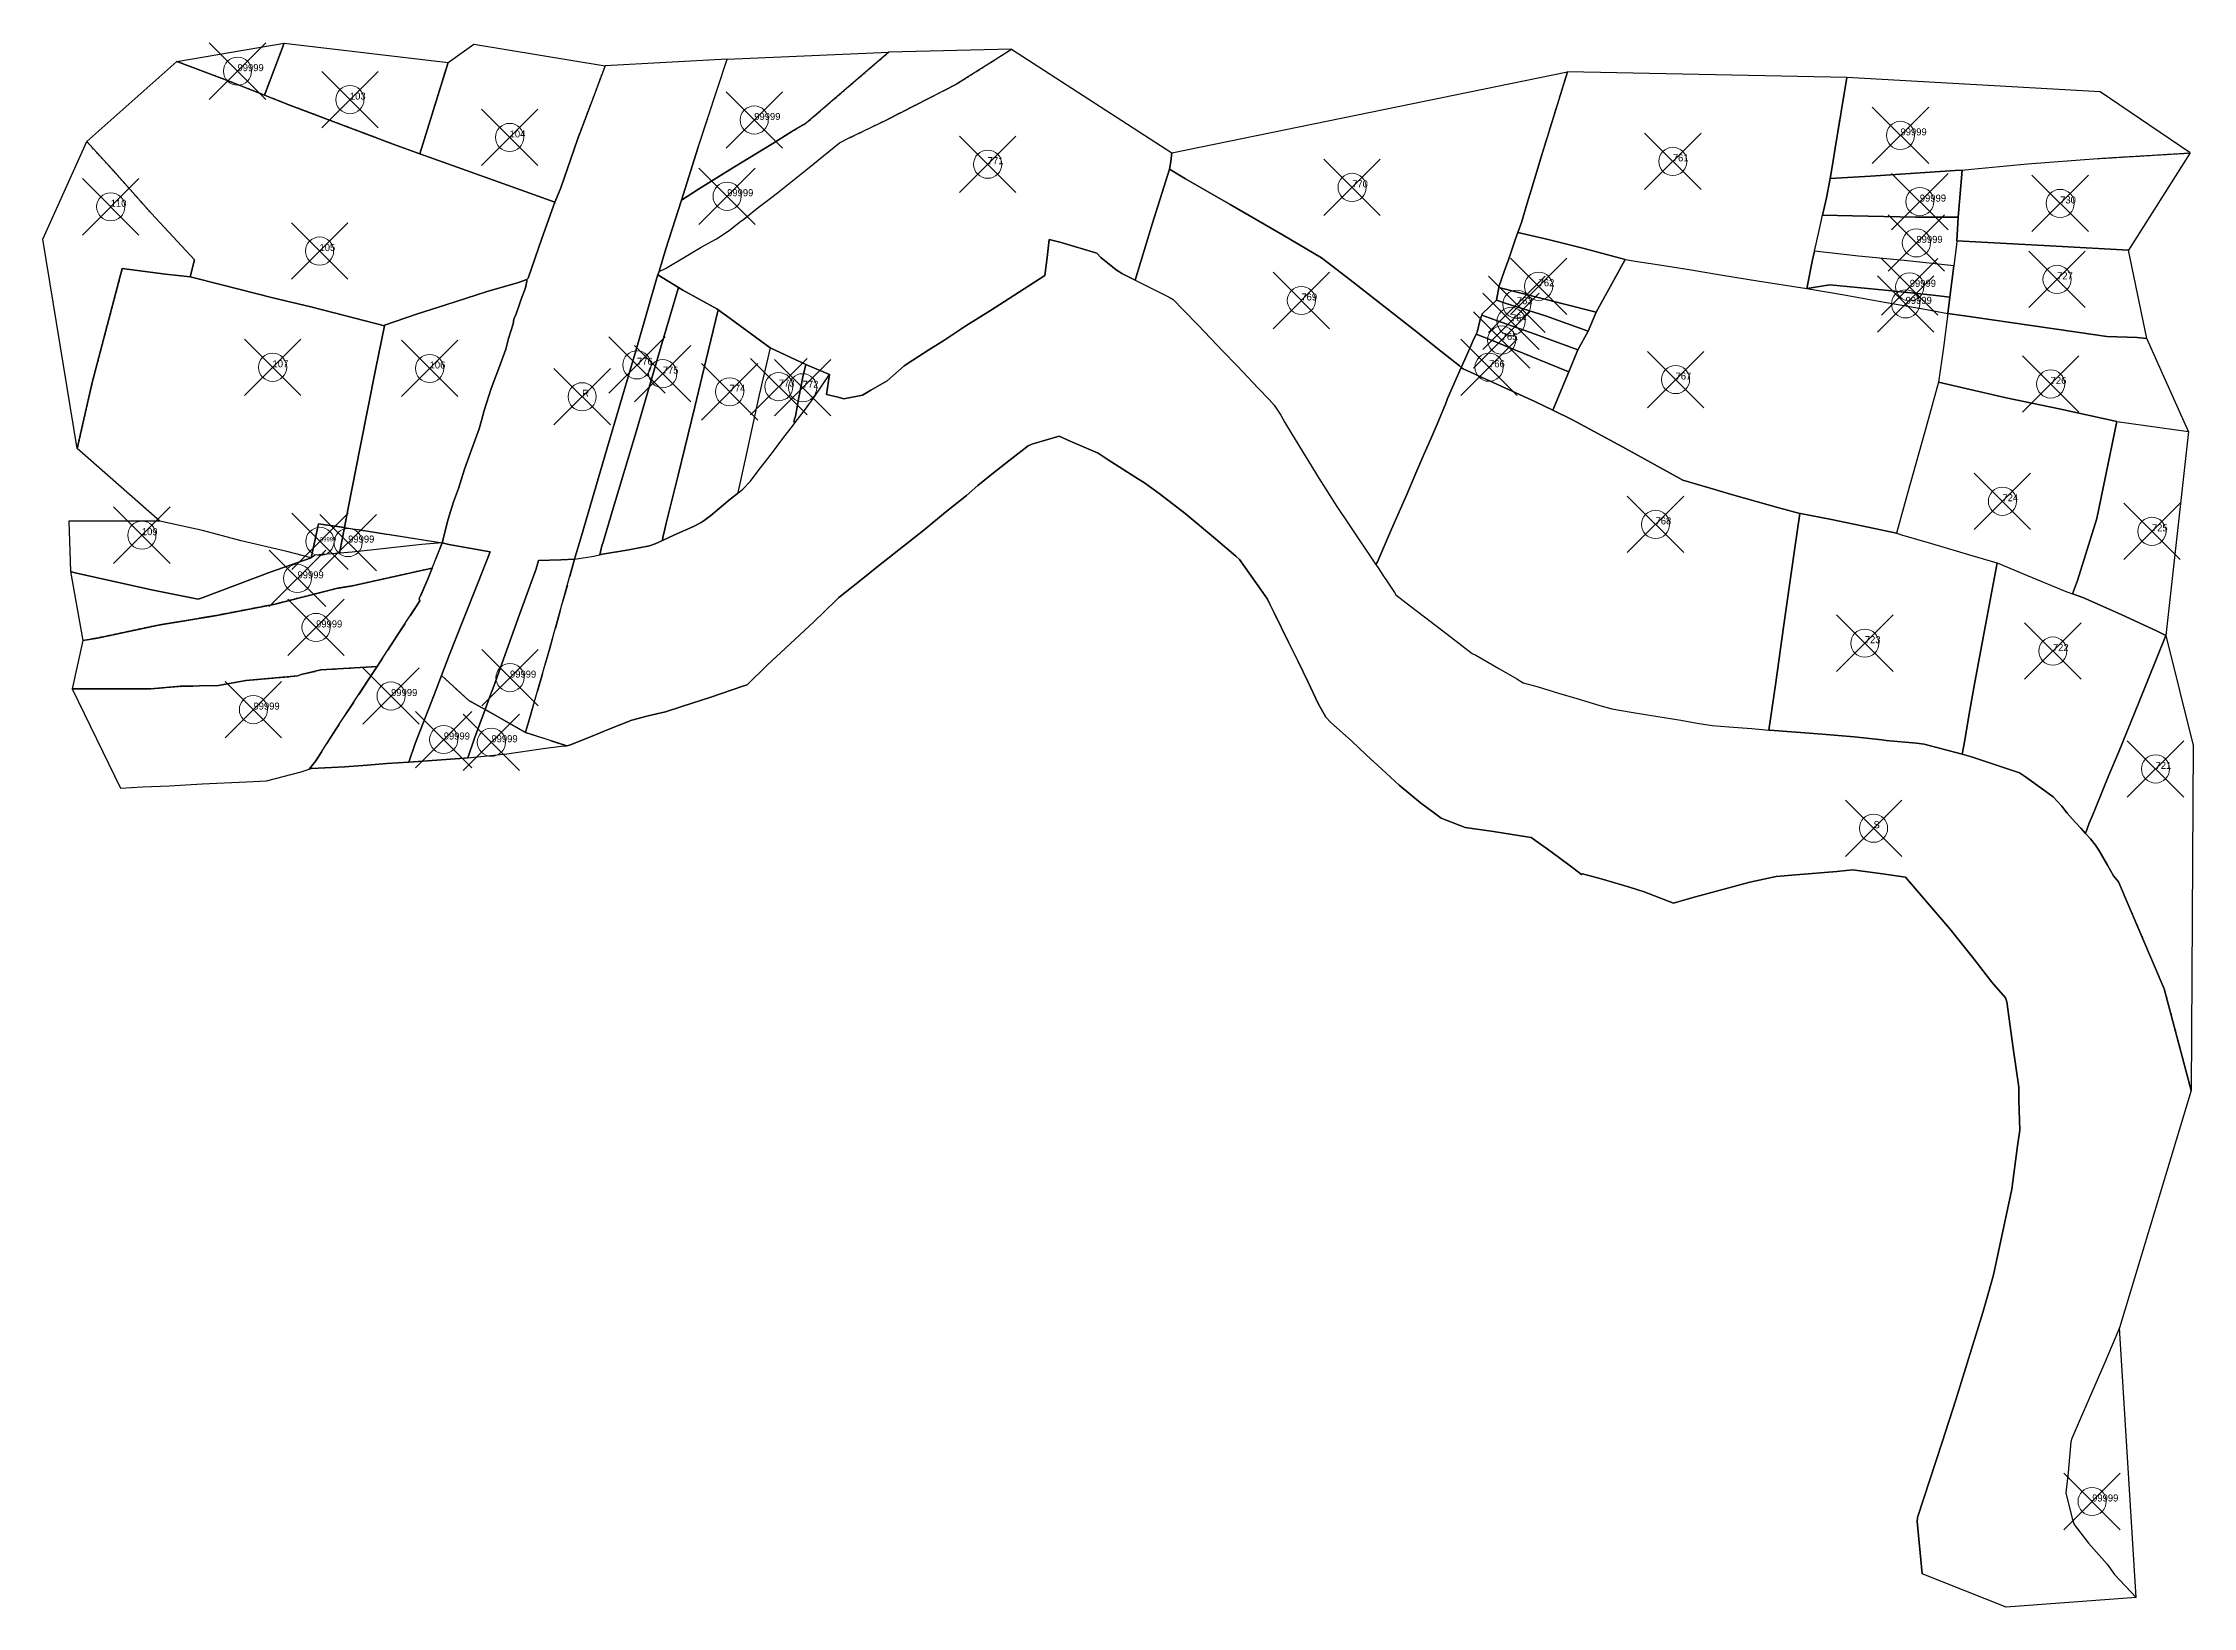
# Model space of a CAD drawing. Header units: millimetres. Extents: x -5 to 3014, y -2191 to 0.
# Drawn here: x 1497 to 2260, y -2177 to -1623 of the extents above; entities that cross this region are included whole.
import ezdxf

# ---------------------------------------------------------------- set-up
doc = ezdxf.new("R2010")
doc.units = ezdxf.units.MM
doc.header["$PDMODE"] = 35
doc.header["$PDSIZE"] = 10
for name, pattern in [('04b018', [5.49, 4.32, -0.54, 0.09, -0.54]), ('DASHED', [0.75, 0.5, -0.25]), ('DASHED2', [9.525, 6.35, -3.175])]:
    doc.linetypes.add(name, pattern=pattern)
for name, color, linetype, lineweight in [('Poly_Survey_Bndry', 250, 'Continuous', 30), ('Poly_Village_Bndry', 250, 'Continuous', 30), ('Text_Survey_No', 250, 'Continuous', 0)]:
    doc.layers.add(name, color=color, linetype=linetype, lineweight=lineweight)
doc.styles.get("Standard").update_dxf_attribs({"font": 'SakalBharati.ttf'})

msp = doc.modelspace()

# ---------------------------------------------------------------- texts
at = {"layer": 'Text_Survey_No', "linetype": 'DASHED2'}
for s, height, p in [('99999', 2.5, (1566.13, -1632.52)), ('103', 2.5, (1605.99, -1642.61)), ('104', 2.5, (1662.65, -1656.04)), ('99999', 2.5, (1749.41, -1649.84)), ('99999', 2.5, (2155.99, -1655.3)), ('761', 2.5, (2075.24, -1664.52)), ('771', 2.5, (1832.21, -1665.52)), ('99999', 2.5, (1739.8, -1676.89)), ('770', 2.5, (1961.49, -1673.76)), ('99999', 2.5, (2162.85, -1678.79)), ('730', 2.5, (2212.63, -1679.45)), ('110', 2.5, (1521.15, -1680.64)), ('99999', 2.5, (2161.64, -1693.44)), ('105', 2.5, (1595.22, -1696.33)), ('762', 2.5, (2027.63, -1708.82)), ('99999', 2.5, (2159.27, -1709.03)), ('727', 2.5, (2211.53, -1706.39)), ('769', 2.5, (1943.48, -1713.87)), ('763', 2.5, (2019.91, -1715.21)), ('99999', 2.5, (2157.8, -1715.08)), ('764', 2.5, (2017.85, -1721.28)), ('765', 2.5, (2014.53, -1727.92)), ('107', 2.5, (1578.57, -1737.56)), ('106', 2.5, (1634.27, -1737.99)), ('776', 2.5, (1707.81, -1736.71)), ('775', 2.5, (1716.96, -1739.83)), ('766', 2.5, (2010.06, -1737.55)), ('R', 2.5, (1688.38, -1748.04)), ('774', 2.5, (1740.67, -1746.27)), ('773', 2.5, (1758.13, -1744.44)), ('772', 2.5, (1766.59, -1744.84)), ('767', 2.5, (2076.21, -1741.92)), ('726', 2.5, (2209.26, -1743.49)), ('724', 2.5, (2192.16, -1785.09)), ('768', 2.5, (2069.1, -1793.31)), ('109', 2.5, (1532.2, -1797.13)), ('99999', 1.5, (1595.38, -1799.33)), ('99999', 2.5, (1605.37, -1799.75)), ('725', 2.5, (2245.17, -1795.76)), ('99999', 2.5, (1587.4, -1812.45)), ('99999', 2.5, (1593.99, -1829.86)), ('723', 2.5, (2143.34, -1835.44)), ('722', 2.5, (2210.03, -1838.24)), ('99999', 2.5, (1662.78, -1847.65)), ('99999', 2.5, (1620.61, -1854.18)), ('99999', 2.5, (1571.78, -1859)), ('99999', 2.5, (1639.27, -1869.62)), ('99999', 2.5, (1656.19, -1870.58)), ('721', 2.5, (2246.45, -1880.05)), ('S', 2.5, (2146.43, -1901.08)), ('99999', 2.5, (2223.97, -2139.93))]:
    msp.add_text(s, height=height, dxfattribs=at).set_placement(p)

# ---------------------------------------------------------------- linework, layer by layer
at = {"layer": 'Poly_Survey_Bndry'}
for points in [[(1575.69, -1641.04), (1562.23, -1635.73), (1544.66, -1629.11), (1582.68, -1622.55)], [(1630.82, -1661.8), (1620.99, -1658.27), (1584.01, -1644.31), (1575.69, -1641.04), (1582.68, -1622.55), (1640.8, -1629.49)], [(1686.69, -1656.8), (1680.79, -1673.95), (1678.8, -1678.76), (1678.72, -1678.98), (1669.85, -1675.79), (1642.44, -1665.97), (1630.82, -1661.8), (1640.8, -1629.49), (1649.98, -1622.93), (1696.56, -1630.68)], [(1535.57, -1683.01), (1522.19, -1667.86), (1512.68, -1657.52), (1544.66, -1629.11), (1562.23, -1635.73), (1575.69, -1641.04), (1584.01, -1644.31), (1620.99, -1658.27), (1630.82, -1661.8), (1642.44, -1665.97), (1669.85, -1675.79), (1678.72, -1678.98), (1674.07, -1691.9), (1669.21, -1706.01), (1668.76, -1706.46), (1665.8, -1707.49), (1654.65, -1710.74), (1640.02, -1715.44), (1629.64, -1718.72), (1618.32, -1722.64), (1618.29, -1722.81), (1607.75, -1720.11), (1592.18, -1716.11), (1578.61, -1712.97), (1560.51, -1708.35), (1549.31, -1705.45), (1550.82, -1699.48)], [(1686.69, -1656.8), (1680.79, -1673.95), (1678.8, -1678.76), (1678.72, -1678.98), (1674.07, -1691.9), (1669.21, -1706.01), (1668.76, -1706.46), (1668.75, -1706.96), (1668.23, -1709.41), (1666.7, -1713.45), (1666.04, -1715.5), (1664.92, -1718.65), (1664.2, -1720.51), (1663.87, -1722.21), (1662.3, -1727.3), (1661.32, -1731.09), (1659.07, -1737.28), (1656.11, -1745.05), (1653.64, -1752.91), (1652.63, -1756.43), (1651.81, -1759.43), (1649.22, -1766.52), (1646.6, -1773.76), (1644.56, -1780.62), (1642.75, -1785.34), (1640.83, -1791.39), (1638.71, -1799.8), (1641.1, -1800.38), (1655.79, -1803.01), (1651.33, -1814.19), (1646.09, -1827.47), (1641.32, -1839.49), (1638.5, -1846.9), (1648.15, -1855.8), (1651.43, -1857.56), (1653.98, -1859.01), (1655.67, -1854.41), (1657.02, -1850.74), (1666.15, -1825.22), (1672.07, -1809.05), (1672.89, -1806.13), (1680.8, -1805.9), (1685.71, -1805.65), (1688.19, -1797.34), (1697.13, -1766.57), (1707.98, -1729.72), (1714.89, -1705.85), (1715.27, -1704.73), (1715.66, -1703.58), (1715.84, -1703.06), (1718.09, -1695.53), (1723.6, -1678.24), (1729.46, -1659.87), (1739.84, -1628.3), (1696.56, -1630.68)], [(1783.13, -1656.22), (1796.16, -1649.86), (1806.8, -1644.41), (1820.59, -1637.42), (1834.88, -1628.43), (1840.62, -1624.69), (1897.54, -1661.53), (1897.18, -1664.62), (1896.7, -1667.23), (1890.55, -1686.78), (1884.58, -1706.69), (1879.78, -1704.26), (1878.76, -1703.63), (1877.75, -1702.99), (1872.39, -1698.61), (1870.88, -1697.12), (1858.34, -1693.29), (1854.08, -1692.27), (1853.28, -1698.62), (1852.48, -1704.98), (1843.18, -1710.98), (1833.17, -1717.43), (1824.47, -1722.9), (1816.66, -1728.04), (1811.38, -1731.43), (1805.63, -1735.01), (1802.63, -1737), (1796.53, -1742.38), (1790.81, -1745.73), (1787.78, -1747.4), (1781.19, -1748.74), (1779.19, -1748.12), (1775.08, -1747.22), (1776.08, -1740.08), (1767.72, -1736.55), (1755.03, -1730.63), (1749.8, -1726.81), (1740.92, -1720.29), (1736.64, -1717.24), (1736.15, -1716.89), (1724.12, -1710.16), (1722.59, -1709.22), (1715.27, -1704.73), (1715.66, -1703.58), (1717.91, -1702.47), (1724.62, -1698.52), (1730.59, -1694.96), (1736, -1692.02), (1740.51, -1689.05), (1744.23, -1686.11), (1745.76, -1684.97), (1750.78, -1680.92), (1754.06, -1678.37), (1757.62, -1675.63), (1768.25, -1667.22), (1779.64, -1657.95)], [(1762.77, -1653.96), (1756.04, -1658.18), (1741.78, -1666.85), (1729.61, -1674.33), (1723.6, -1678.24), (1718.09, -1695.53), (1715.84, -1703.06), (1715.66, -1703.58), (1717.91, -1702.47), (1724.62, -1698.52), (1730.59, -1694.96), (1736, -1692.02), (1740.51, -1689.05), (1744.23, -1686.11), (1745.76, -1684.97), (1750.78, -1680.92), (1754.06, -1678.37), (1757.62, -1675.63), (1768.25, -1667.22), (1779.64, -1657.95), (1783.13, -1656.22), (1796.16, -1649.86), (1806.8, -1644.41), (1820.59, -1637.42), (1834.88, -1628.43), (1840.62, -1624.69), (1797.1, -1625.82), (1785.48, -1635.8), (1767.81, -1650.98)], [(1762.77, -1653.96), (1756.04, -1658.18), (1741.78, -1666.85), (1729.61, -1674.33), (1723.6, -1678.24), (1729.46, -1659.87), (1739.84, -1628.3), (1797.1, -1625.82), (1785.48, -1635.8), (1767.81, -1650.98)], [(2028.63, -1662.6), (2026.95, -1668.15), (2025, -1674.76), (2023.63, -1679.33), (2021.52, -1686.15), (2020.23, -1689.76), (2019.29, -1692.4), (2017.02, -1699.06), (2015.46, -1703.63), (2013.53, -1709.04), (2013.48, -1709.31), (2012.69, -1713.8), (2007.67, -1718.64), (2007.52, -1719.07), (2006.96, -1720.63), (2005.82, -1725.1), (2005.46, -1725.87), (2004.35, -1728.26), (2002.09, -1733.51), (2000.19, -1737.64), (1999.57, -1737.1), (1991.33, -1730.54), (1984.67, -1725.23), (1972.69, -1715.9), (1961.83, -1707.32), (1953.12, -1700.64), (1950.58, -1698.77), (1936.98, -1690.65), (1918.2, -1679.83), (1902.38, -1670.73), (1896.7, -1667.23), (1897.18, -1664.62), (1897.54, -1661.53), (2037.88, -1632.74)], [(2028.63, -1662.6), (2026.95, -1668.15), (2025, -1674.76), (2023.63, -1679.33), (2021.52, -1686.15), (2020.23, -1689.76), (2031, -1692.22), (2043.82, -1695.47), (2058.29, -1699.32), (2058.44, -1699.36), (2061.84, -1699.95), (2068.99, -1701.02), (2081.01, -1702.86), (2092.85, -1704.83), (2105.27, -1706.87), (2122.72, -1709.65), (2124.78, -1699.42), (2125.47, -1696.37), (2127.13, -1689.04), (2128.33, -1683.61), (2129.7, -1677.41), (2131, -1670.65), (2131.8, -1666.51), (2132.81, -1659.78), (2136.98, -1634.78), (2037.88, -1632.74)], [(2132.81, -1659.78), (2131.8, -1666.51), (2131, -1670.65), (2145.41, -1669.72), (2175.41, -1667.77), (2177.86, -1667.58), (2181.18, -1667.33), (2200.99, -1665.35), (2226.04, -1663.51), (2258.75, -1661.53), (2226.77, -1639.84), (2136.98, -1634.78)], [(1549.31, -1705.45), (1540.6, -1704.52), (1525.26, -1702.48), (1514.58, -1742.99), (1509.28, -1766.37), (1497.13, -1692.07), (1512.68, -1657.52), (1522.19, -1667.86), (1535.57, -1683.01), (1550.82, -1699.48)], [(2226.04, -1663.51), (2258.75, -1661.53), (2236.87, -1695.97), (2211.17, -1694.61), (2175.97, -1692.67), (2176.48, -1684.37), (2177.86, -1667.58), (2181.18, -1667.33), (2200.99, -1665.35)], [(1975.5, -1795.02), (1980.87, -1782.68), (1984.41, -1774.3), (1986.91, -1768.55), (1988.54, -1764.81), (1991.25, -1758.57), (1994.55, -1750.62), (1995.37, -1748.62), (2000.19, -1737.64), (1999.57, -1737.1), (1991.33, -1730.54), (1984.67, -1725.23), (1972.69, -1715.9), (1961.83, -1707.32), (1953.12, -1700.64), (1950.58, -1698.77), (1936.98, -1690.65), (1918.2, -1679.83), (1902.38, -1670.73), (1896.7, -1667.23), (1890.55, -1686.78), (1884.58, -1706.69), (1887.79, -1708.31), (1896.61, -1712.74), (1898.01, -1713.47), (1901.54, -1717.13), (1906.95, -1722.71), (1915.65, -1731.82), (1920.71, -1737.03), (1928.19, -1744.96), (1932.07, -1748.97), (1933.84, -1750.97), (1936.17, -1754.56), (1937.56, -1757.19), (1939.99, -1761.03), (1949.68, -1776.96), (1956.08, -1786.96), (1960.48, -1793.41), (1969.83, -1807.39), (1969.92, -1807.52), (1970.52, -1806.6)], [(2176.48, -1684.37), (2177.86, -1667.58), (2175.41, -1667.77), (2145.41, -1669.72), (2131, -1670.65), (2129.7, -1677.41), (2128.33, -1683.61), (2138.93, -1683.82), (2161.3, -1684.27)], [(2176.48, -1684.37), (2175.97, -1692.67), (2175.89, -1694.08), (2174.95, -1701.55), (2157.29, -1699.71), (2141.13, -1698.09), (2125.47, -1696.37), (2127.13, -1689.04), (2128.33, -1683.61), (2138.93, -1683.82), (2161.3, -1684.27)], [(2233.32, -1920.14), (2249.53, -1958.04), (2259.08, -1994.09), (2233.67, -2078.36), (2228.15, -2091.44), (2222.92, -2103.37), (2219.73, -2110.7), (2216.75, -2117.61), (2216.42, -2118.76), (2215.43, -2129.7), (2214.59, -2136.89), (2216.87, -2145.92), (2217.62, -2148.15), (2222.68, -2154.74), (2229.27, -2162.21), (2231.88, -2165.79), (2239.53, -2173.93), (2193.43, -2177.36), (2163.68, -2165.65), (2161.91, -2147.06), (2162.06, -2145.66), (2170.78, -2118.9), (2175.63, -2103.91), (2185.15, -2072.89), (2187.35, -2065.46), (2189, -2059.56), (2190.08, -2054.53), (2195.52, -2029.18), (2197.51, -2013.71), (2198.33, -2008.16), (2197.97, -1997.61), (2197.97, -1992.89), (2195.98, -1979.17), (2193.67, -1962.65), (2193.25, -1961.29), (2188.45, -1955.66), (2181.99, -1947.39), (2173.53, -1936.73), (2171.41, -1934.3), (2167.73, -1930.08), (2157.74, -1918.4), (2148.77, -1917.15), (2138.99, -1915.84), (2133.4, -1916.41), (2118.85, -1917.59), (2111.95, -1918.17), (2102.61, -1920.18), (2083.31, -1925.38), (2080.28, -1926.25), (2075.43, -1927.65), (2065.11, -1923.7), (2059.83, -1921.96), (2049.78, -1919.06), (2043.17, -1917.22), (2042.81, -1917.49), (2039.82, -1915.14), (2038.8, -1914.38), (2031.98, -1909.34), (2025.05, -1904.42), (2023.5, -1904.1), (2012.32, -1902.4), (2011.64, -1902.3), (2001.62, -1900.78), (1993.01, -1897.55), (1990.74, -1895.78), (1985.77, -1892.11), (1978.16, -1885.79), (1972.05, -1880.1), (1966.47, -1875.02), (1961.23, -1870.13), (1953.88, -1863.55), (1952.12, -1861.71), (1949.45, -1856.83), (1945.75, -1849.02), (1942.32, -1841.98), (1938.95, -1835.07), (1933.88, -1824.71), (1932.19, -1821.4), (1931.46, -1819.79), (1929.04, -1816.3), (1921.56, -1805.73), (1920.28, -1804.57), (1913.06, -1798.37), (1902.21, -1789.46), (1893.54, -1782.64), (1887.8, -1778.58), (1885.71, -1777.22), (1874.99, -1770.35), (1871.36, -1768.02), (1869.71, -1767.32), (1861.44, -1763.81), (1857.55, -1762.01), (1847.82, -1764.86), (1846.54, -1765.39), (1840.81, -1769.9), (1834.28, -1775.04), (1828.74, -1779.52), (1824.66, -1783.03), (1817.24, -1789.02), (1809.51, -1795.31), (1793.46, -1808.02), (1786.75, -1813.41), (1779.45, -1819.29), (1778.36, -1820.32), (1770.53, -1827.85), (1760.54, -1837.23), (1754, -1843.3), (1746.93, -1850.16), (1745.4, -1850.75), (1734.02, -1854.65), (1723.74, -1857.92), (1717.94, -1859.76), (1711.82, -1861.24), (1706.03, -1862.79), (1698.18, -1865.86), (1691.38, -1868.62), (1683.9, -1871.65), (1682.92, -1871.91), (1668.27, -1867.08), (1670.13, -1860.61), (1676.9, -1837.17), (1685.71, -1805.65), (1691.76, -1804.71), (1694.66, -1804.05), (1695.63, -1803.82), (1704.95, -1802.27), (1712.32, -1800.93), (1714.27, -1800.24), (1716.82, -1799.03), (1720.95, -1797.08), (1727.91, -1794), (1730.59, -1792.62), (1731.61, -1791.87), (1733.96, -1790.15), (1740.78, -1784.46), (1743.46, -1782.34), (1745.33, -1780.85), (1748.1, -1777.96), (1751.2, -1773.88), (1755.48, -1768.23), (1759.58, -1762.83), (1763.33, -1757.97), (1763.92, -1757.21), (1767.58, -1752.45), (1770.87, -1747.84), (1776.08, -1740.08), (1775.08, -1747.22), (1779.19, -1748.12), (1781.19, -1748.74), (1787.78, -1747.4), (1790.81, -1745.73), (1796.53, -1742.38), (1802.63, -1737), (1805.63, -1735.01), (1811.38, -1731.43), (1816.66, -1728.04), (1824.47, -1722.9), (1833.17, -1717.43), (1843.18, -1710.98), (1852.48, -1704.98), (1853.28, -1698.62), (1854.08, -1692.27), (1858.34, -1693.29), (1870.88, -1697.12), (1872.39, -1698.61), (1877.75, -1702.99), (1878.76, -1703.63), (1879.78, -1704.26), (1884.58, -1706.69), (1887.79, -1708.31), (1896.61, -1712.74), (1898.01, -1713.47), (1901.54, -1717.13), (1906.95, -1722.71), (1915.65, -1731.82), (1920.71, -1737.03), (1928.19, -1744.96), (1932.07, -1748.97), (1933.84, -1750.97), (1936.17, -1754.56), (1937.56, -1757.19), (1939.99, -1761.03), (1949.68, -1776.96), (1956.08, -1786.96), (1960.48, -1793.41), (1969.83, -1807.39), (1969.92, -1807.52), (1970.78, -1808.75), (1972.65, -1811.66), (1973.68, -1813.26), (1976.56, -1817.47), (1976.95, -1818.3), (1982.24, -1822.26), (1989.21, -1827.6), (1995.24, -1832.24), (2000.39, -1836.23), (2004.07, -1839.13), (2005.4, -1839.64), (2013.58, -1844.44), (2019.92, -1848.04), (2022.17, -1849.48), (2027.48, -1850.88), (2034.7, -1853.13), (2041.17, -1855.07), (2049.35, -1857.55), (2053.65, -1858.74), (2060.51, -1859.93), (2069.27, -1861.36), (2078.07, -1862.77), (2083.87, -1863.83), (2089.23, -1864.64), (2095.14, -1865.11), (2103.24, -1865.72), (2106.97, -1866.04), (2109.32, -1866.28), (2111.21, -1866.47), (2128.21, -1867.71), (2139.52, -1868.67), (2149.37, -1869.77), (2150.92, -1869.92), (2161.63, -1870.93), (2164.35, -1871.27), (2170.66, -1872.98), (2177.84, -1874.87), (2181.18, -1875.75), (2196.04, -1880.67), (2198.2, -1881.38), (2200.37, -1882.9), (2208.87, -1889.01), (2210.13, -1889.92), (2213.22, -1893.29), (2214.23, -1894.69), (2215.11, -1895.69), (2217.98, -1898.88), (2219.94, -1901.07), (2221.64, -1902.95), (2223.34, -1904.83), (2225.19, -1907.05), (2226.33, -1908.86), (2229.47, -1914.24), (2231.5, -1917.99)], [(2048.06, -1718.04), (2054.36, -1706.72), (2058.29, -1699.32), (2043.82, -1695.47), (2031, -1692.22), (2020.23, -1689.76), (2019.29, -1692.4), (2017.02, -1699.06), (2015.46, -1703.63), (2013.53, -1709.04), (2013.48, -1709.31), (2036.32, -1715.02)], [(2243.39, -1727.33), (2236.87, -1695.97), (2211.17, -1694.61), (2175.97, -1692.67), (2175.89, -1694.08), (2174.95, -1701.55), (2173.51, -1712.72), (2172.77, -1718.46), (2181.97, -1719.84), (2201.54, -1722.57), (2218.61, -1725.11), (2229.18, -1726.59), (2239.94, -1727.03)], [(2169.47, -1742.81), (2165.38, -1757.88), (2158.63, -1781.83), (2154.55, -1796.38), (2144.47, -1794.23), (2131.57, -1791.59), (2120.56, -1789.47), (2120.31, -1789.41), (2112.82, -1787.4), (2096.9, -1782.91), (2088.53, -1780.45), (2078.82, -1777.56), (2057.38, -1765.75), (2039.71, -1756.19), (2032.64, -1752.74), (2038.38, -1739.2), (2041.54, -1731.42), (2045.16, -1724.74), (2048.06, -1718.04), (2054.36, -1706.72), (2058.29, -1699.32), (2058.44, -1699.36), (2061.84, -1699.95), (2068.99, -1701.02), (2081.01, -1702.86), (2092.85, -1704.83), (2105.27, -1706.87), (2122.72, -1709.65), (2136.02, -1711.82), (2150.36, -1714.51), (2163.32, -1716.7), (2172.77, -1718.46), (2171.28, -1730.49)], [(2173.51, -1712.72), (2174.95, -1701.55), (2157.29, -1699.71), (2141.13, -1698.09), (2125.47, -1696.37), (2124.78, -1699.42), (2122.72, -1709.65), (2130.91, -1708.26), (2150.55, -1710.15), (2167.57, -1711.95)], [(1525.26, -1702.48), (1540.6, -1704.52), (1549.31, -1705.45), (1560.51, -1708.35), (1578.61, -1712.97), (1592.18, -1716.11), (1607.75, -1720.11), (1618.29, -1722.81), (1615.21, -1737.83), (1609.63, -1765.86), (1605.42, -1787.6), (1604.07, -1794.4), (1594.9, -1793.08), (1592.25, -1805.21), (1583.6, -1802.96), (1567.41, -1799.14), (1553.68, -1795.47), (1538.58, -1792.17), (1509.28, -1766.37), (1514.58, -1742.99)], [(1618.29, -1722.81), (1615.21, -1737.83), (1609.63, -1765.86), (1605.42, -1787.6), (1604.07, -1794.4), (1638.71, -1799.8), (1640.83, -1791.39), (1642.75, -1785.34), (1644.56, -1780.62), (1646.6, -1773.76), (1649.22, -1766.52), (1651.81, -1759.43), (1652.63, -1756.43), (1653.64, -1752.91), (1656.11, -1745.05), (1659.07, -1737.28), (1661.32, -1731.09), (1662.3, -1727.3), (1663.87, -1722.21), (1664.2, -1720.51), (1664.92, -1718.65), (1666.04, -1715.5), (1666.7, -1713.45), (1668.23, -1709.41), (1668.75, -1706.96), (1668.76, -1706.46), (1665.8, -1707.49), (1654.65, -1710.74), (1640.02, -1715.44), (1629.64, -1718.72), (1618.32, -1722.64)], [(1695.77, -1799.61), (1699.13, -1788.4), (1707.49, -1760.52), (1716.23, -1730.45), (1722.59, -1709.22), (1715.27, -1704.73), (1714.89, -1705.85), (1707.98, -1729.72), (1697.13, -1766.57), (1688.19, -1797.34), (1685.71, -1805.65), (1691.76, -1804.71), (1694.66, -1804.05), (1695.37, -1800.95)], [(1717.72, -1794.95), (1717, -1797.99), (1716.82, -1799.03), (1714.27, -1800.24), (1712.32, -1800.93), (1704.95, -1802.27), (1695.63, -1803.82), (1694.66, -1804.05), (1695.37, -1800.95), (1695.77, -1799.61), (1699.13, -1788.4), (1707.49, -1760.52), (1716.23, -1730.45), (1722.59, -1709.22), (1724.12, -1710.16), (1736.15, -1716.89), (1736.64, -1717.24), (1732.27, -1735.27), (1728.32, -1751.6), (1722.44, -1775.89), (1718.2, -1792.88)], [(2041.54, -1731.42), (2045.16, -1724.74), (2030.13, -1719.34), (2015.76, -1714.81), (2012.69, -1713.8), (2007.67, -1718.64), (2007.52, -1719.07), (2012.7, -1720.98), (2026.44, -1725.78)], [(2045.16, -1724.74), (2048.06, -1718.04), (2036.32, -1715.02), (2013.48, -1709.31), (2012.69, -1713.8), (2015.76, -1714.81), (2030.13, -1719.34)], [(2173.51, -1712.72), (2167.57, -1711.95), (2150.55, -1710.15), (2130.91, -1708.26), (2122.72, -1709.65), (2136.02, -1711.82), (2150.36, -1714.51), (2163.32, -1716.7), (2172.77, -1718.46)], [(1717.72, -1794.95), (1718.2, -1792.88), (1722.44, -1775.89), (1728.32, -1751.6), (1732.27, -1735.27), (1736.64, -1717.24), (1740.92, -1720.29), (1749.8, -1726.81), (1755.03, -1730.63), (1751.17, -1747.33), (1746.32, -1769.67), (1743.86, -1780.98), (1743.46, -1782.34), (1740.78, -1784.46), (1733.96, -1790.15), (1731.61, -1791.87), (1730.59, -1792.62), (1727.91, -1794), (1720.95, -1797.08), (1716.82, -1799.03), (1717, -1797.99)], [(2038.38, -1739.2), (2041.54, -1731.42), (2026.44, -1725.78), (2012.7, -1720.98), (2007.52, -1719.07), (2006.96, -1720.63), (2005.82, -1725.1), (2005.46, -1725.87), (2010.38, -1727.76), (2019.15, -1731.34), (2030.81, -1736.05)], [(2258.19, -1760.39), (2243.39, -1727.33), (2239.94, -1727.03), (2229.18, -1726.59), (2218.61, -1725.11), (2201.54, -1722.57), (2181.97, -1719.84), (2172.77, -1718.46), (2171.28, -1730.49), (2169.47, -1742.81), (2179.14, -1745.05), (2193.42, -1748.37), (2212.33, -1752.34), (2232.77, -1756.83)], [(1767.72, -1736.55), (1755.03, -1730.63), (1751.17, -1747.33), (1746.32, -1769.67), (1743.86, -1780.98), (1743.46, -1782.34), (1745.33, -1780.85), (1748.1, -1777.96), (1751.2, -1773.88), (1755.48, -1768.23), (1759.58, -1762.83), (1763.33, -1757.97), (1763.92, -1757.21), (1763.41, -1756.82), (1763.6, -1756.28), (1764.01, -1754.87), (1765.26, -1748.26), (1766.69, -1740.9)], [(2038.38, -1739.2), (2030.81, -1736.05), (2019.15, -1731.34), (2010.38, -1727.76), (2005.46, -1725.87), (2004.35, -1728.26), (2002.09, -1733.51), (2000.19, -1737.64), (2000.82, -1738.17), (2026.34, -1749.67), (2032.64, -1752.74)], [(1776.08, -1740.08), (1767.72, -1736.55), (1766.69, -1740.9), (1765.26, -1748.26), (1764.01, -1754.87), (1763.6, -1756.28), (1763.41, -1756.82), (1763.92, -1757.21), (1767.58, -1752.45), (1770.87, -1747.84)], [(1975.5, -1795.02), (1970.52, -1806.6), (1969.92, -1807.52), (1970.78, -1808.75), (1972.65, -1811.66), (1973.68, -1813.26), (1976.56, -1817.47), (1976.95, -1818.3), (1982.24, -1822.26), (1989.21, -1827.6), (1995.24, -1832.24), (2000.39, -1836.23), (2004.07, -1839.13), (2005.4, -1839.64), (2013.58, -1844.44), (2019.92, -1848.04), (2022.17, -1849.48), (2027.48, -1850.88), (2034.7, -1853.13), (2041.17, -1855.07), (2049.35, -1857.55), (2053.65, -1858.74), (2060.51, -1859.93), (2069.27, -1861.36), (2078.07, -1862.77), (2083.87, -1863.83), (2089.23, -1864.64), (2095.14, -1865.11), (2103.24, -1865.72), (2106.97, -1866.04), (2109.32, -1866.28), (2111.72, -1849.39), (2114.46, -1829.75), (2116.98, -1812.37), (2118.42, -1802.42), (2120.31, -1789.41), (2112.82, -1787.4), (2096.9, -1782.91), (2088.53, -1780.45), (2078.82, -1777.56), (2057.38, -1765.75), (2039.71, -1756.19), (2032.64, -1752.74), (2026.34, -1749.67), (2000.82, -1738.17), (2000.19, -1737.64), (1995.37, -1748.62), (1994.55, -1750.62), (1991.25, -1758.57), (1988.54, -1764.81), (1986.91, -1768.55), (1984.41, -1774.3), (1980.87, -1782.68)], [(2232.77, -1756.83), (2212.33, -1752.34), (2193.42, -1748.37), (2179.14, -1745.05), (2169.47, -1742.81), (2165.38, -1757.88), (2158.63, -1781.83), (2154.55, -1796.38), (2156.38, -1797.04), (2166.95, -1800.1), (2181.31, -1804.36), (2190.11, -1806.89), (2190.33, -1806.98), (2200.7, -1811.34), (2214.94, -1817.18), (2217.04, -1817.94), (2218.75, -1813.21), (2225.69, -1791.27)], [(2217.04, -1817.94), (2218.75, -1813.21), (2225.69, -1791.27), (2232.77, -1756.83), (2258.19, -1760.39), (2250.09, -1832.68), (2247.08, -1831.2), (2234.23, -1825.3), (2220.64, -1819.25)], [(2180.29, -1861.26), (2178.79, -1869.82), (2177.84, -1874.87), (2170.66, -1872.98), (2164.35, -1871.27), (2161.63, -1870.93), (2150.92, -1869.92), (2149.37, -1869.77), (2139.52, -1868.67), (2128.21, -1867.71), (2111.21, -1866.47), (2109.32, -1866.28), (2111.72, -1849.39), (2114.46, -1829.75), (2116.98, -1812.37), (2118.42, -1802.42), (2120.31, -1789.41), (2120.56, -1789.47), (2131.57, -1791.59), (2144.47, -1794.23), (2154.55, -1796.38), (2156.38, -1797.04), (2166.95, -1800.1), (2181.31, -1804.36), (2190.11, -1806.89), (2190.33, -1806.98), (2186.04, -1829.68), (2182.16, -1850.56)], [(1538.58, -1792.17), (1506.24, -1792.17), (1506.94, -1810.07), (1508.54, -1810.43), (1535.63, -1816.56), (1552.13, -1819.87), (1553.61, -1819.33), (1577.72, -1810.27), (1592.25, -1805.21), (1583.6, -1802.96), (1567.41, -1799.14), (1553.68, -1795.47)], [(1604.07, -1794.4), (1602.26, -1803.48), (1593.71, -1804.16), (1592.25, -1805.21), (1594.9, -1793.08)], [(1604.07, -1794.4), (1638.71, -1799.8), (1631.47, -1800.48), (1606.74, -1803.12), (1602.26, -1803.48)], [(1506.94, -1810.07), (1511.27, -1834.53), (1516.5, -1833.61), (1538.12, -1829.01), (1558.23, -1825.69), (1579.02, -1821.67), (1601.29, -1816.02), (1606.46, -1815.19), (1635.16, -1808.82), (1638.71, -1799.8), (1631.47, -1800.48), (1606.74, -1803.12), (1602.26, -1803.48), (1593.71, -1804.16), (1592.25, -1805.21), (1577.72, -1810.27), (1553.61, -1819.33), (1552.13, -1819.87), (1535.63, -1816.56), (1508.54, -1810.43)], [(1591.54, -1880.17), (1593.88, -1877.13), (1601.12, -1865.82), (1612.63, -1848.37), (1615.66, -1843.69), (1622.75, -1832.73), (1630.85, -1820.47), (1630.62, -1819.7), (1633.52, -1812.99), (1635.16, -1808.82), (1638.71, -1799.8), (1641.1, -1800.38), (1655.79, -1803.01), (1651.33, -1814.19), (1646.09, -1827.47), (1641.32, -1839.49), (1638.5, -1846.9), (1635.69, -1854.32), (1629.2, -1871.04), (1626.9, -1877.6), (1619.14, -1878.14), (1612.12, -1878.7), (1604.23, -1879.33), (1592.39, -1879.91)], [(1668.27, -1867.08), (1670.13, -1860.61), (1676.9, -1837.17), (1685.71, -1805.65), (1680.8, -1805.9), (1672.89, -1806.13), (1672.07, -1809.05), (1666.15, -1825.22), (1657.02, -1850.74), (1655.67, -1854.41), (1653.98, -1859.01)], [(2250.09, -1832.68), (2240.57, -1856.51), (2233.27, -1874.27), (2229.92, -1882.27), (2225.2, -1893.94), (2224.04, -1896.6), (2222.87, -1899.27), (2221.64, -1902.95), (2219.94, -1901.07), (2217.98, -1898.88), (2215.11, -1895.69), (2214.23, -1894.69), (2213.22, -1893.29), (2210.13, -1889.92), (2208.87, -1889.01), (2200.37, -1882.9), (2198.2, -1881.38), (2196.04, -1880.67), (2181.18, -1875.75), (2177.84, -1874.87), (2178.79, -1869.82), (2180.29, -1861.26), (2182.16, -1850.56), (2186.04, -1829.68), (2190.33, -1806.98), (2200.7, -1811.34), (2214.94, -1817.18), (2217.04, -1817.94), (2220.64, -1819.25), (2234.23, -1825.3), (2247.08, -1831.2)], [(1511.27, -1834.53), (1507.44, -1851.63), (1535.43, -1851.59), (1545.92, -1850.75), (1559.35, -1850.4), (1569.04, -1848.65), (1587.52, -1847.05), (1588.72, -1846.6), (1595.66, -1844.9), (1615.66, -1843.69), (1622.75, -1832.73), (1630.85, -1820.47), (1630.62, -1819.7), (1633.52, -1812.99), (1635.16, -1808.82), (1606.46, -1815.19), (1601.29, -1816.02), (1579.02, -1821.67), (1558.23, -1825.69), (1538.12, -1829.01), (1516.5, -1833.61)], [(2233.32, -1920.14), (2231.5, -1917.99), (2229.47, -1914.24), (2226.33, -1908.86), (2225.19, -1907.05), (2223.34, -1904.83), (2221.64, -1902.95), (2222.87, -1899.27), (2224.04, -1896.6), (2225.2, -1893.94), (2229.92, -1882.27), (2233.27, -1874.27), (2240.57, -1856.51), (2250.09, -1832.68), (2259.75, -1871.74), (2259.08, -1994.09), (2249.53, -1958.04)], [(1615.66, -1843.69), (1595.66, -1844.9), (1588.72, -1846.6), (1587.52, -1847.05), (1569.04, -1848.65), (1559.35, -1850.4), (1545.92, -1850.75), (1535.43, -1851.59), (1507.44, -1851.63), (1524.65, -1886.89), (1532.38, -1886.44), (1542.04, -1886.08), (1553.6, -1885.3), (1569.33, -1884.6), (1576.36, -1884.24), (1588.65, -1881.05), (1591.54, -1880.17), (1593.88, -1877.13), (1601.12, -1865.82), (1612.63, -1848.37)], [(1638.5, -1846.9), (1648.15, -1855.8), (1651.43, -1857.56), (1653.98, -1859.01), (1650.24, -1869.19), (1647.84, -1876.14), (1646.7, -1876.26), (1630.25, -1877.36), (1626.9, -1877.6), (1629.2, -1871.04), (1635.69, -1854.32)], [(1668.27, -1867.08), (1653.98, -1859.01), (1650.24, -1869.19), (1647.84, -1876.14), (1661.7, -1874.65), (1674.52, -1872.78), (1680.94, -1871.92), (1682.92, -1871.91)], [(2239.53, -2173.93), (2233.67, -2078.36), (2228.15, -2091.44), (2222.92, -2103.37), (2219.73, -2110.7), (2216.75, -2117.61), (2216.42, -2118.76), (2215.43, -2129.7), (2214.59, -2136.89), (2216.87, -2145.92), (2217.62, -2148.15), (2222.68, -2154.74), (2229.27, -2162.21), (2231.88, -2165.79)]]:
    msp.add_lwpolyline(points, close=True, dxfattribs=at)
at = {"layer": 'Poly_Survey_Bndry', "linetype": 'DASHED'}
for points in [[(1575.69, -1641.04), (1582.68, -1622.55)], [(1575.69, -1641.04), (1562.23, -1635.73), (1544.66, -1629.11)], [(1630.82, -1661.8), (1640.8, -1629.49)], [(1686.69, -1656.8), (1696.56, -1630.68)], [(1729.46, -1659.87), (1739.84, -1628.3)], [(1762.77, -1653.96), (1767.81, -1650.98), (1785.48, -1635.8), (1797.1, -1625.82)], [(1783.13, -1656.22), (1796.16, -1649.86), (1806.8, -1644.41), (1820.59, -1637.42), (1834.88, -1628.43), (1840.62, -1624.69)], [(2028.63, -1662.6), (2037.88, -1632.74)], [(2132.81, -1659.78), (2136.98, -1634.78)], [(1620.99, -1658.27), (1584.01, -1644.31), (1575.69, -1641.04)], [(1535.57, -1683.01), (1522.19, -1667.86), (1512.68, -1657.52)], [(2226.04, -1663.51), (2258.75, -1661.53)], [(1525.26, -1702.48), (1514.58, -1742.99), (1509.28, -1766.37)], [(1592.25, -1805.21), (1594.9, -1793.08), (1604.07, -1794.4)], [(1604.07, -1794.4), (1638.71, -1799.8)], [(1635.16, -1808.82), (1606.46, -1815.19), (1601.29, -1816.02), (1579.02, -1821.67), (1558.23, -1825.69), (1538.12, -1829.01), (1516.5, -1833.61), (1511.27, -1834.53)], [(2233.32, -1920.14), (2249.53, -1958.04), (2259.08, -1994.09)]]:
    msp.add_lwpolyline(points, dxfattribs=at)
at = {"layer": 'Poly_Survey_Bndry'}
for points in [[(1723.6, -1678.24), (1729.61, -1674.33), (1741.78, -1666.85), (1756.04, -1658.18), (1762.77, -1653.96)], [(1630.82, -1661.8), (1620.99, -1658.27)], [(1678.72, -1678.98), (1669.85, -1675.79), (1642.44, -1665.97), (1630.82, -1661.8)], [(1678.72, -1678.98), (1678.8, -1678.76), (1680.79, -1673.95), (1686.69, -1656.8)], [(1715.66, -1703.58), (1717.91, -1702.47), (1724.62, -1698.52), (1730.59, -1694.96), (1736, -1692.02), (1740.51, -1689.05), (1744.23, -1686.11), (1745.76, -1684.97), (1750.78, -1680.92), (1754.06, -1678.37), (1757.62, -1675.63), (1768.25, -1667.22), (1779.64, -1657.95), (1783.13, -1656.22)], [(1729.46, -1659.87), (1723.6, -1678.24)], [(1896.7, -1667.23), (1897.18, -1664.62), (1897.54, -1661.53)], [(2131, -1670.65), (2131.8, -1666.51), (2132.81, -1659.78)], [(1884.58, -1706.69), (1890.55, -1686.78), (1896.7, -1667.23)], [(1896.7, -1667.23), (1902.38, -1670.73), (1918.2, -1679.83), (1936.98, -1690.65), (1950.58, -1698.77), (1953.12, -1700.64), (1961.83, -1707.32), (1972.69, -1715.9), (1984.67, -1725.23), (1991.33, -1730.54), (1999.57, -1737.1), (2000.19, -1737.64)], [(2020.23, -1689.76), (2021.52, -1686.15), (2023.63, -1679.33), (2025, -1674.76), (2026.95, -1668.15), (2028.63, -1662.6)], [(2131, -1670.65), (2145.41, -1669.72), (2175.41, -1667.77), (2177.86, -1667.58)], [(2177.86, -1667.58), (2176.48, -1684.37)], [(2177.86, -1667.58), (2181.18, -1667.33), (2200.99, -1665.35), (2226.04, -1663.51)], [(2128.33, -1683.61), (2129.7, -1677.41), (2131, -1670.65)], [(1549.31, -1705.45), (1550.82, -1699.48), (1535.57, -1683.01)], [(1668.76, -1706.46), (1669.21, -1706.01), (1674.07, -1691.9), (1678.72, -1678.98)], [(1723.6, -1678.24), (1718.09, -1695.53), (1715.84, -1703.06), (1715.66, -1703.58)], [(2125.47, -1696.37), (2127.13, -1689.04), (2128.33, -1683.61)], [(2176.48, -1684.37), (2161.3, -1684.27), (2138.93, -1683.82), (2128.33, -1683.61)], [(2176.48, -1684.37), (2175.97, -1692.67)], [(1853.28, -1698.62), (1854.08, -1692.27), (1858.34, -1693.29), (1870.88, -1697.12), (1872.39, -1698.61), (1877.75, -1702.99), (1878.76, -1703.63)], [(2013.48, -1709.31), (2013.53, -1709.04), (2015.46, -1703.63), (2017.02, -1699.06), (2019.29, -1692.4), (2020.23, -1689.76)], [(2020.23, -1689.76), (2031, -1692.22), (2043.82, -1695.47), (2058.29, -1699.32)], [(2175.97, -1692.67), (2175.89, -1694.08), (2174.95, -1701.55)], [(2175.97, -1692.67), (2211.17, -1694.61), (2236.87, -1695.97)], [(1776.08, -1740.08), (1775.08, -1747.22), (1779.19, -1748.12), (1781.19, -1748.74), (1787.78, -1747.4), (1790.81, -1745.73), (1796.53, -1742.38), (1802.63, -1737), (1805.63, -1735.01), (1811.38, -1731.43), (1816.66, -1728.04), (1824.47, -1722.9), (1833.17, -1717.43), (1843.18, -1710.98), (1852.48, -1704.98), (1853.28, -1698.62)], [(2058.29, -1699.32), (2054.36, -1706.72), (2048.06, -1718.04)], [(2058.29, -1699.32), (2058.44, -1699.36), (2061.84, -1699.95), (2068.99, -1701.02), (2081.01, -1702.86), (2092.85, -1704.83), (2105.27, -1706.87), (2122.72, -1709.65)], [(2122.72, -1709.65), (2124.78, -1699.42), (2125.47, -1696.37)], [(2174.95, -1701.55), (2157.29, -1699.71), (2141.13, -1698.09), (2125.47, -1696.37)], [(1549.31, -1705.45), (1540.6, -1704.52), (1525.26, -1702.48)], [(1618.29, -1722.81), (1607.75, -1720.11), (1592.18, -1716.11), (1578.61, -1712.97), (1560.51, -1708.35), (1549.31, -1705.45)], [(1618.29, -1722.81), (1618.32, -1722.64), (1629.64, -1718.72), (1640.02, -1715.44), (1654.65, -1710.74), (1665.8, -1707.49), (1668.76, -1706.46)], [(1638.71, -1799.8), (1640.83, -1791.39), (1642.75, -1785.34), (1644.56, -1780.62), (1646.6, -1773.76), (1649.22, -1766.52), (1651.81, -1759.43), (1652.63, -1756.43), (1653.64, -1752.91), (1656.11, -1745.05), (1659.07, -1737.28), (1661.32, -1731.09), (1662.3, -1727.3), (1663.87, -1722.21), (1664.2, -1720.51), (1664.92, -1718.65), (1666.04, -1715.5), (1666.7, -1713.45), (1668.23, -1709.41), (1668.75, -1706.96), (1668.76, -1706.46)], [(1715.27, -1704.73), (1714.89, -1705.85), (1707.98, -1729.72), (1697.13, -1766.57), (1688.19, -1797.34)], [(1715.66, -1703.58), (1715.27, -1704.73)], [(1715.27, -1704.73), (1722.59, -1709.22)], [(1878.76, -1703.63), (1879.78, -1704.26), (1884.58, -1706.69)], [(1884.58, -1706.69), (1887.79, -1708.31), (1896.61, -1712.74), (1898.01, -1713.47), (1901.54, -1717.13)], [(2174.95, -1701.55), (2173.51, -1712.72)], [(1722.59, -1709.22), (1716.23, -1730.45), (1707.49, -1760.52), (1699.13, -1788.4), (1695.77, -1799.61)], [(1722.59, -1709.22), (1724.12, -1710.16), (1736.15, -1716.89), (1736.64, -1717.24)], [(2007.52, -1719.07), (2007.67, -1718.64), (2012.69, -1713.8)], [(2012.69, -1713.8), (2013.48, -1709.31)], [(2045.16, -1724.74), (2030.13, -1719.34), (2015.76, -1714.81), (2012.69, -1713.8)], [(2048.06, -1718.04), (2036.32, -1715.02), (2013.48, -1709.31)], [(2122.72, -1709.65), (2136.02, -1711.82), (2150.36, -1714.51), (2163.32, -1716.7), (2172.77, -1718.46)], [(2173.51, -1712.72), (2172.77, -1718.46)], [(1604.07, -1794.4), (1605.42, -1787.6), (1609.63, -1765.86), (1615.21, -1737.83), (1618.29, -1722.81)], [(1736.64, -1717.24), (1732.27, -1735.27), (1728.32, -1751.6), (1722.44, -1775.89), (1718.2, -1792.88), (1717.72, -1794.95)], [(1736.64, -1717.24), (1740.92, -1720.29), (1749.8, -1726.81), (1755.03, -1730.63)], [(1901.54, -1717.13), (1906.95, -1722.71), (1915.65, -1731.82), (1920.71, -1737.03), (1928.19, -1744.96), (1932.07, -1748.97), (1933.84, -1750.97), (1936.17, -1754.56), (1937.56, -1757.19), (1939.99, -1761.03)], [(2005.46, -1725.87), (2005.82, -1725.1), (2006.96, -1720.63), (2007.52, -1719.07)], [(2041.54, -1731.42), (2026.44, -1725.78), (2012.7, -1720.98), (2007.52, -1719.07)], [(2048.06, -1718.04), (2045.16, -1724.74)], [(2172.77, -1718.46), (2171.28, -1730.49), (2169.47, -1742.81)], [(2172.77, -1718.46), (2181.97, -1719.84), (2201.54, -1722.57), (2218.61, -1725.11), (2229.18, -1726.59), (2239.94, -1727.03), (2243.39, -1727.33)], [(1755.03, -1730.63), (1751.17, -1747.33), (1746.32, -1769.67), (1743.86, -1780.98), (1743.46, -1782.34)], [(1755.03, -1730.63), (1767.72, -1736.55)], [(2000.19, -1737.64), (2002.09, -1733.51), (2004.35, -1728.26), (2005.46, -1725.87)], [(2038.38, -1739.2), (2030.81, -1736.05), (2019.15, -1731.34), (2010.38, -1727.76), (2005.46, -1725.87)], [(2045.16, -1724.74), (2041.54, -1731.42)], [(1767.72, -1736.55), (1766.69, -1740.9), (1765.26, -1748.26), (1764.01, -1754.87), (1763.6, -1756.28), (1763.41, -1756.82), (1763.92, -1757.21)], [(1767.72, -1736.55), (1776.08, -1740.08)], [(2000.19, -1737.64), (1995.37, -1748.62), (1994.55, -1750.62), (1991.25, -1758.57), (1988.54, -1764.81)], [(2000.19, -1737.64), (2000.82, -1738.17), (2026.34, -1749.67), (2032.64, -1752.74)], [(2041.54, -1731.42), (2038.38, -1739.2)], [(1763.92, -1757.21), (1767.58, -1752.45), (1770.87, -1747.84), (1776.08, -1740.08)], [(2038.38, -1739.2), (2032.64, -1752.74)], [(2169.47, -1742.81), (2165.38, -1757.88), (2158.63, -1781.83), (2154.55, -1796.38)], [(2169.47, -1742.81), (2179.14, -1745.05), (2193.42, -1748.37), (2212.33, -1752.34), (2232.77, -1756.83)], [(2032.64, -1752.74), (2039.71, -1756.19), (2057.38, -1765.75), (2078.82, -1777.56), (2088.53, -1780.45), (2096.9, -1782.91), (2112.82, -1787.4), (2120.31, -1789.41)], [(1743.46, -1782.34), (1745.33, -1780.85), (1748.1, -1777.96), (1751.2, -1773.88), (1755.48, -1768.23), (1759.58, -1762.83), (1763.33, -1757.97), (1763.92, -1757.21)], [(1939.99, -1761.03), (1949.68, -1776.96), (1956.08, -1786.96), (1960.48, -1793.41), (1969.83, -1807.39), (1969.92, -1807.52)], [(2232.77, -1756.83), (2225.69, -1791.27), (2218.75, -1813.21), (2217.04, -1817.94)], [(2232.77, -1756.83), (2258.19, -1760.39)], [(1988.54, -1764.81), (1986.91, -1768.55), (1984.41, -1774.3), (1980.87, -1782.68), (1975.5, -1795.02)], [(1731.61, -1791.87), (1733.96, -1790.15), (1740.78, -1784.46), (1743.46, -1782.34)], [(1716.82, -1799.03), (1720.95, -1797.08), (1727.91, -1794), (1730.59, -1792.62), (1731.61, -1791.87)], [(2120.31, -1789.41), (2118.42, -1802.42), (2116.98, -1812.37), (2114.46, -1829.75), (2111.72, -1849.39), (2109.32, -1866.28)], [(2120.31, -1789.41), (2120.56, -1789.47), (2131.57, -1791.59), (2144.47, -1794.23), (2154.55, -1796.38)], [(1592.25, -1805.21), (1583.6, -1802.96), (1567.41, -1799.14), (1553.68, -1795.47), (1538.58, -1792.17)], [(1602.26, -1803.48), (1604.07, -1794.4)], [(1688.19, -1797.34), (1685.71, -1805.65)], [(1694.66, -1804.05), (1695.63, -1803.82), (1704.95, -1802.27), (1712.32, -1800.93), (1714.27, -1800.24), (1716.82, -1799.03)], [(1695.77, -1799.61), (1695.37, -1800.95), (1694.66, -1804.05)], [(1717.72, -1794.95), (1717, -1797.99), (1716.82, -1799.03)], [(1975.5, -1795.02), (1970.52, -1806.6), (1969.92, -1807.52)], [(2154.55, -1796.38), (2156.38, -1797.04), (2166.95, -1800.1), (2181.31, -1804.36), (2190.11, -1806.89), (2190.33, -1806.98)], [(1592.25, -1805.21), (1577.72, -1810.27), (1553.61, -1819.33), (1552.13, -1819.87), (1535.63, -1816.56), (1508.54, -1810.43)], [(1602.26, -1803.48), (1593.71, -1804.16), (1592.25, -1805.21)], [(1638.71, -1799.8), (1631.47, -1800.48), (1606.74, -1803.12), (1602.26, -1803.48)], [(1638.5, -1846.9), (1641.32, -1839.49), (1646.09, -1827.47), (1651.33, -1814.19), (1655.79, -1803.01), (1641.1, -1800.38), (1638.71, -1799.8)], [(1666.15, -1825.22), (1672.07, -1809.05), (1672.89, -1806.13), (1680.8, -1805.9), (1685.71, -1805.65)], [(1685.71, -1805.65), (1691.76, -1804.71), (1694.66, -1804.05)], [(2190.33, -1806.98), (2186.04, -1829.68), (2182.16, -1850.56), (2180.29, -1861.26)], [(2190.33, -1806.98), (2200.7, -1811.34), (2214.94, -1817.18), (2217.04, -1817.94)], [(1508.54, -1810.43), (1506.94, -1810.07)], [(1969.92, -1807.52), (1970.78, -1808.75), (1972.65, -1811.66), (1973.68, -1813.26), (1976.56, -1817.47), (1976.95, -1818.3), (1982.24, -1822.26), (1989.21, -1827.6), (1995.24, -1832.24), (2000.39, -1836.23), (2004.07, -1839.13), (2005.4, -1839.64), (2013.58, -1844.44), (2019.92, -1848.04), (2022.17, -1849.48), (2027.48, -1850.88), (2034.7, -1853.13), (2041.17, -1855.07), (2049.35, -1857.55), (2053.65, -1858.74), (2060.51, -1859.93), (2069.27, -1861.36), (2078.07, -1862.77), (2083.87, -1863.83), (2089.23, -1864.64), (2095.14, -1865.11), (2103.24, -1865.72), (2106.97, -1866.04)], [(2217.04, -1817.94), (2220.64, -1819.25), (2234.23, -1825.3), (2247.08, -1831.2), (2250.09, -1832.68)], [(1655.67, -1854.41), (1657.02, -1850.74), (1666.15, -1825.22)], [(2224.04, -1896.6), (2225.2, -1893.94), (2229.92, -1882.27), (2233.27, -1874.27), (2240.57, -1856.51), (2250.09, -1832.68)], [(1626.9, -1877.6), (1629.2, -1871.04), (1635.69, -1854.32), (1638.5, -1846.9)], [(1647.84, -1876.14), (1650.24, -1869.19), (1653.98, -1859.01)], [(1653.98, -1859.01), (1655.67, -1854.41)], [(2106.97, -1866.04), (2109.32, -1866.28)], [(2109.32, -1866.28), (2111.21, -1866.47), (2128.21, -1867.71), (2139.52, -1868.67), (2149.37, -1869.77), (2150.92, -1869.92)], [(2180.29, -1861.26), (2178.79, -1869.82), (2177.84, -1874.87)], [(2150.92, -1869.92), (2161.63, -1870.93), (2164.35, -1871.27), (2170.66, -1872.98), (2177.84, -1874.87)], [(2177.84, -1874.87), (2181.18, -1875.75), (2196.04, -1880.67), (2198.2, -1881.38), (2200.37, -1882.9), (2208.87, -1889.01), (2210.13, -1889.92), (2213.22, -1893.29), (2214.23, -1894.69), (2215.11, -1895.69), (2217.98, -1898.88), (2219.94, -1901.07), (2221.64, -1902.95)], [(2221.64, -1902.95), (2222.87, -1899.27), (2224.04, -1896.6)], [(2221.64, -1902.95), (2223.34, -1904.83), (2225.19, -1907.05), (2226.33, -1908.86), (2229.47, -1914.24), (2231.5, -1917.99), (2233.32, -1920.14)], [(2233.67, -2078.36), (2228.15, -2091.44), (2222.92, -2103.37), (2219.73, -2110.7), (2216.75, -2117.61), (2216.42, -2118.76), (2215.43, -2129.7), (2214.59, -2136.89), (2216.87, -2145.92), (2217.62, -2148.15), (2222.68, -2154.74), (2229.27, -2162.21), (2231.88, -2165.79), (2239.53, -2173.93)]]:
    msp.add_lwpolyline(points, dxfattribs=at)
at = {"layer": 'Poly_Survey_Bndry', "linetype": 'DASHED2'}
for points in [[(2122.72, -1709.65), (2130.91, -1708.26), (2150.55, -1710.15), (2167.57, -1711.95), (2173.51, -1712.72)], [(1638.71, -1799.8), (1635.16, -1808.82)], [(1685.71, -1805.65), (1676.9, -1837.17), (1670.13, -1860.61)], [(1635.16, -1808.82), (1633.52, -1812.99), (1630.62, -1819.7), (1630.85, -1820.47), (1622.75, -1832.73), (1615.66, -1843.69)], [(1615.66, -1843.69), (1612.63, -1848.37), (1601.12, -1865.82), (1593.88, -1877.13), (1591.54, -1880.17)], [(1653.98, -1859.01), (1651.43, -1857.56), (1648.15, -1855.8), (1638.5, -1846.9)], [(1668.27, -1867.08), (1653.98, -1859.01)], [(1670.13, -1860.61), (1668.27, -1867.08)], [(1668.27, -1867.08), (1682.92, -1871.91)]]:
    msp.add_lwpolyline(points, dxfattribs=at)
at = {"layer": 'Poly_Survey_Bndry', "linetype": '04b018'}
msp.add_lwpolyline([(1507.44, -1851.63), (1535.43, -1851.59), (1545.92, -1850.75), (1559.35, -1850.4), (1569.04, -1848.65), (1587.52, -1847.05), (1588.72, -1846.6), (1595.66, -1844.9), (1615.66, -1843.69)], dxfattribs=at)
at = {"layer": 'Poly_Village_Bndry'}
for points in [[(1691.38, -1868.62), (1698.18, -1865.86), (1706.03, -1862.79), (1711.82, -1861.24), (1717.94, -1859.76), (1723.74, -1857.92), (1734.02, -1854.65), (1745.4, -1850.75), (1746.93, -1850.16), (1754, -1843.3), (1760.54, -1837.23), (1770.53, -1827.85), (1778.36, -1820.32), (1779.45, -1819.29), (1786.75, -1813.41), (1793.46, -1808.02), (1809.51, -1795.31), (1817.24, -1789.02), (1824.66, -1783.03), (1828.74, -1779.52), (1834.28, -1775.04), (1840.81, -1769.9), (1846.54, -1765.39), (1847.82, -1764.86), (1857.55, -1762.01), (1861.44, -1763.81), (1869.71, -1767.32), (1871.36, -1768.02), (1874.99, -1770.35)], [(1874.99, -1770.35), (1885.71, -1777.22), (1887.8, -1778.58), (1893.54, -1782.64), (1902.21, -1789.46), (1913.06, -1798.37), (1920.28, -1804.57), (1921.56, -1805.73), (1929.04, -1816.3), (1931.46, -1819.79), (1932.19, -1821.4), (1933.88, -1824.71), (1938.95, -1835.07), (1942.32, -1841.98), (1945.75, -1849.02), (1949.45, -1856.83), (1952.12, -1861.71), (1953.88, -1863.55), (1961.23, -1870.13), (1966.47, -1875.02), (1972.05, -1880.1), (1978.16, -1885.79), (1985.77, -1892.11), (1990.74, -1895.78), (1993.01, -1897.55), (2001.62, -1900.78), (2011.64, -1902.3), (2012.32, -1902.4)], [(1647.84, -1876.14), (1661.7, -1874.65), (1674.52, -1872.78), (1680.94, -1871.92), (1682.92, -1871.91)], [(1682.92, -1871.91), (1683.9, -1871.65), (1691.38, -1868.62)], [(1524.65, -1886.89), (1532.38, -1886.44), (1542.04, -1886.08), (1553.6, -1885.3), (1569.33, -1884.6), (1576.36, -1884.24), (1588.65, -1881.05), (1591.54, -1880.17)], [(1591.54, -1880.17), (1592.39, -1879.91), (1604.23, -1879.33), (1612.12, -1878.7)], [(1612.12, -1878.7), (1619.14, -1878.14), (1626.9, -1877.6)], [(1626.9, -1877.6), (1630.25, -1877.36), (1646.7, -1876.26), (1647.84, -1876.14)], [(2012.32, -1902.4), (2023.5, -1904.1), (2025.05, -1904.42), (2031.98, -1909.34), (2038.8, -1914.38)], [(2038.8, -1914.38), (2039.82, -1915.14), (2042.81, -1917.49), (2043.17, -1917.22), (2049.78, -1919.06), (2059.83, -1921.96), (2065.11, -1923.7), (2075.43, -1927.65), (2080.28, -1926.25)], [(2080.28, -1926.25), (2083.31, -1925.38), (2102.61, -1920.18), (2111.95, -1918.17), (2118.85, -1917.59), (2133.4, -1916.41), (2138.99, -1915.84), (2148.77, -1917.15), (2157.74, -1918.4), (2167.73, -1930.08), (2171.41, -1934.3)], [(2171.41, -1934.3), (2173.53, -1936.73), (2181.99, -1947.39), (2188.45, -1955.66), (2193.25, -1961.29), (2193.67, -1962.65), (2195.98, -1979.17), (2197.97, -1992.89), (2197.97, -1997.61), (2198.33, -2008.16), (2197.51, -2013.71), (2195.52, -2029.18), (2190.08, -2054.53), (2189, -2059.56), (2187.35, -2065.46), (2185.15, -2072.89), (2175.63, -2103.91), (2170.78, -2118.9), (2162.06, -2145.66), (2161.91, -2147.06), (2163.68, -2165.65)]]:
    msp.add_lwpolyline(points, dxfattribs=at)
at = {"layer": 'Text_Survey_No'}
for p in [(1566.13, -1632.52), (1605.99, -1642.61), (1662.65, -1656.04), (1749.41, -1649.84), (2155.99, -1655.3), (2075.24, -1664.52), (1832.21, -1665.52), (1739.8, -1676.89), (1961.49, -1673.76), (2162.85, -1678.79), (2212.63, -1679.45), (1521.15, -1680.64), (2161.64, -1693.44), (1595.22, -1696.33), (2027.63, -1708.82), (2159.27, -1709.03), (2211.53, -1706.39), (1943.48, -1713.87), (2019.91, -1715.21), (2157.8, -1715.08), (2017.85, -1721.28), (2014.53, -1727.92), (1578.57, -1737.56), (1634.27, -1737.99), (1707.81, -1736.71), (1716.96, -1739.83), (2010.06, -1737.55), (1688.38, -1748.04), (1740.67, -1746.27), (1758.13, -1744.44), (1766.59, -1744.84), (2076.21, -1741.92), (2209.26, -1743.49), (2192.16, -1785.09), (2069.1, -1793.31), (1532.2, -1797.13), (1595.38, -1799.33), (1605.37, -1799.75), (2245.17, -1795.76), (1587.4, -1812.45), (1593.99, -1829.86), (2143.34, -1835.44), (2210.03, -1838.24), (1662.78, -1847.65), (1620.61, -1854.18), (1571.78, -1859), (1639.27, -1869.62), (1656.19, -1870.58), (2246.45, -1880.05), (2146.43, -1901.08), (2223.97, -2139.93)]:
    msp.add_point(p, dxfattribs=at)

msp.set_redraw_order([(e.dxf.handle, doc.entitydb.next_handle()) for e in msp.query("TEXT MTEXT ATTDEF DIMENSION ARC_DIMENSION")])  # texts and dimensions are drawn at this point

doc.saveas('drawing.dxf')
